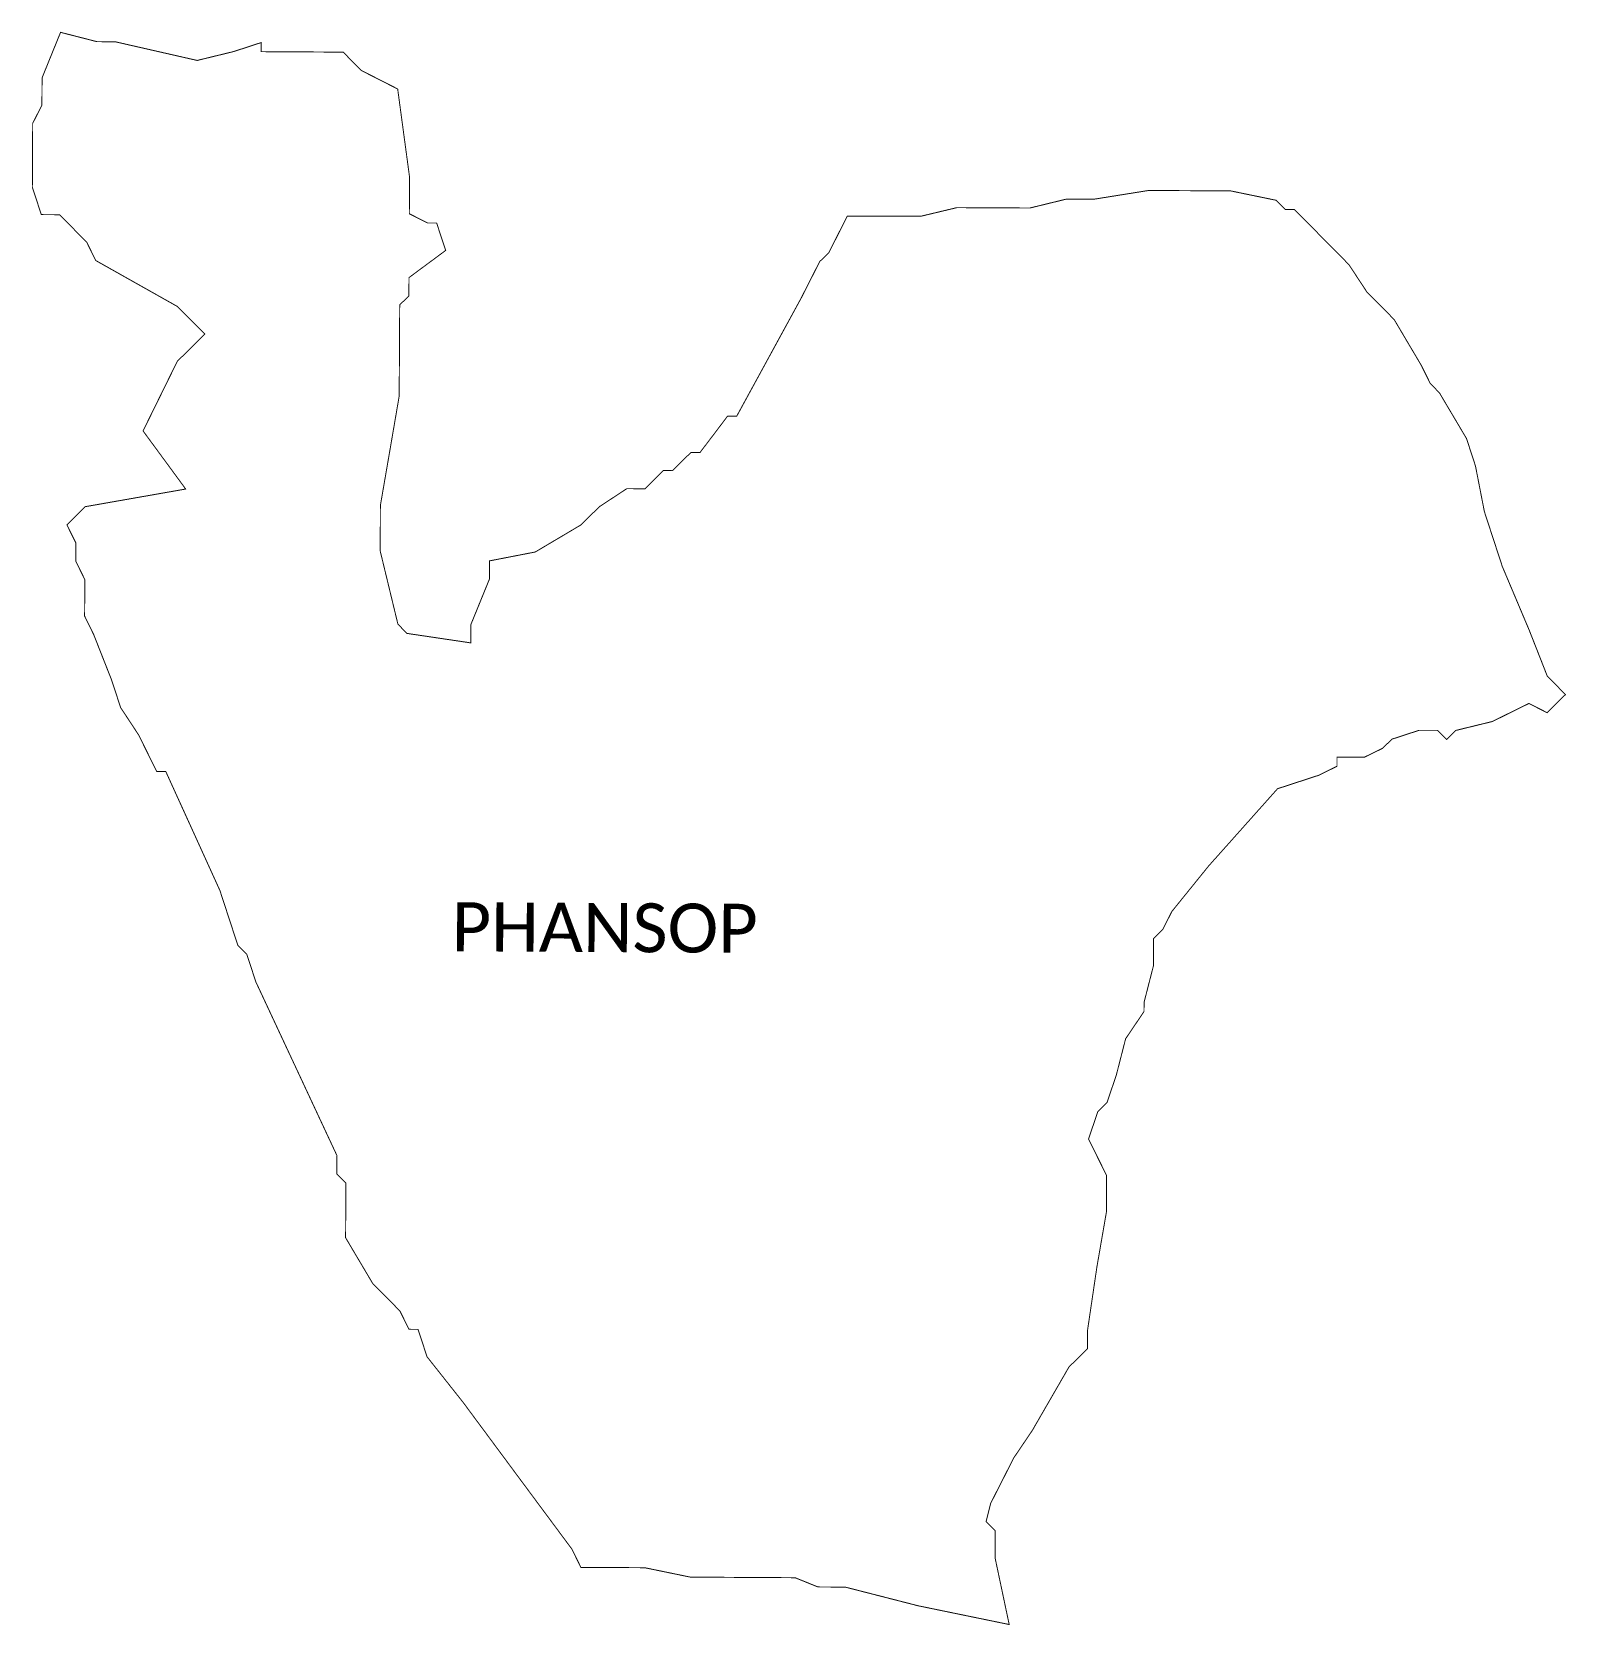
# Model space of a CAD drawing. Header units: metres. Extents: x 316875 to 322006, y 1872732 to 1878514.
# Drawn here: x 318753 to 322006, y 1873023 to 1876401 of the extents above; entities that cross this region are included whole.
import ezdxf

# ---------------------------------------------------------------- set-up
doc = ezdxf.new("R2010")
doc.units = ezdxf.units.M
doc.layers.add('VILLAGE NAME', color=250, linetype='Continuous')
doc.styles.get("Standard").update_dxf_attribs({"font": 'simplex.shx'})

msp = doc.modelspace()

# ---------------------------------------------------------------- texts
at = {"layer": 'VILLAGE NAME', "insert": (319643.5, 1874555.7), "char_height": 104.042, "attachment_point": 1, "rotation": 359.6762}
msp.add_mtext_dynamic_manual_height_columns('{\\fCalibri|b0|i0|c0|p34;PHANSOP}', width=1755.493, gutter_width=520.2, heights=[0], dxfattribs=at)

# ---------------------------------------------------------------- linework, layer by layer
at = {"color": 6, "const_width": 2, "flags": 128}
msp.add_lwpolyline([(318814.1, 1876399.9), (318891.3, 1876380.1), (318930, 1876379.9), (319103.8, 1876340.3), (319181.3, 1876359.2), (319239.4, 1876378.2), (319239.3, 1876358.9), (319413.3, 1876357.9), (319451.7, 1876319), (319528.8, 1876279.8), (319554, 1876092.7), (319553.5, 1876015.3), (319592.1, 1875995.7), (319611.4, 1875995.6), (319630.5, 1875937.5), (319552.8, 1875879.9), (319552.6, 1875841.2), (319533.1, 1875822), (319532, 1875628.6), (319512.1, 1875512.6), (319492.1, 1875396.7), (319491.8, 1875300), (319529.3, 1875145), (319548.6, 1875125.5), (319683.9, 1875105.4), (319683.9, 1875144.1), (319723.3, 1875240.6), (319723.5, 1875279.3), (319820.4, 1875298.1), (319917.4, 1875355.6), (319956.3, 1875394.1), (320014.5, 1875432.4), (320053.2, 1875432.2), (320092.1, 1875470.7), (320111.4, 1875470.6), (320150.4, 1875509.1), (320169.8, 1875509.1), (320228.1, 1875586), (320247.5, 1875586), (320384.3, 1875836.6), (320423.4, 1875913.7), (320442.9, 1875933), (320482, 1876010.2), (320638.9, 1876010.2), (320714.2, 1876028.2), (320869, 1876027.4), (320946.4, 1876046.3), (321004.4, 1876046), (321120.6, 1876064.6), (321294.7, 1876063.7), (321391.3, 1876043.8), (321410.5, 1876024.3), (321429.9, 1876024.3), (321545.3, 1875907.5), (321583.6, 1875849.3), (321641.3, 1875791), (321698.8, 1875693.9), (321718, 1875655.2), (321737.2, 1875635.7), (321794.7, 1875538.7), (321813.7, 1875480.5), (321832.6, 1875383.7), (321870.6, 1875267.4), (321927.9, 1875131.7), (321966, 1875034.8), (322004.5, 1874995.9), (321965.6, 1874957.4), (321927, 1874977), (321849.4, 1874938.7), (321772, 1874919.8), (321752.5, 1874900.6), (321733.3, 1874920), (321693.9, 1874920), (321636.4, 1874901.2), (321617, 1874882), (321578.2, 1874863), (321520.2, 1874863.3), (321520.1, 1874843.8), (321481.3, 1874824.7), (321394.1, 1874796.2), (321248.1, 1874632.5), (321170.2, 1874536.2), (321150.6, 1874497.7), (321131.2, 1874478.4), (321130.9, 1874420.4), (321111.1, 1874343.2), (321111, 1874323.8), (321072, 1874266), (321052.2, 1874188.7), (321032.5, 1874130.8), (321013.1, 1874111.6), (320993.4, 1874053.6), (321031.7, 1873976.1), (321031.3, 1873898.7), (321011.2, 1873782.7), (320991.2, 1873647.4), (320991.2, 1873608.8), (320952, 1873570.3), (320874, 1873435.3), (320834.9, 1873377.5), (320785.9, 1873281), (320776.2, 1873242.4), (320795.4, 1873223), (320795.4, 1873164.9), (320825.2, 1873024.2), (320632.2, 1873063.9), (320477.7, 1873103.5), (320419.7, 1873103.8), (320371.4, 1873123.4), (320149.1, 1873124.7), (320052.5, 1873144.6), (319917.2, 1873145.3), (319898.1, 1873184.1), (319782.9, 1873339.4), (319667.8, 1873494.8), (319591, 1873591.9), (319572, 1873650), (319552.7, 1873650.1), (319533.6, 1873688.9), (319475.9, 1873747.2), (319418.4, 1873844.2), (319419, 1873960.2), (319399.8, 1873979.6), (319400.1, 1874018.3), (319228.1, 1874386.7), (319209.1, 1874444.8), (319189.9, 1874464.3), (319151.9, 1874580.5), (319037.3, 1874832.5), (319018, 1874832.6), (318979.7, 1874910.1), (318941.4, 1874968.4), (318922.4, 1875026.5), (318884.2, 1875123.4), (318865.1, 1875162.2), (318865.6, 1875239.5), (318846.5, 1875278.3), (318846.7, 1875317), (318827.5, 1875355.7), (318866.5, 1875394.2), (319079.4, 1875431.6), (318989, 1875554.8), (319061.6, 1875702.4), (319119.9, 1875760.1), (319062.2, 1875818.4), (318888.7, 1875916.1), (318869.6, 1875954.9), (318812, 1876013.2), (318773.3, 1876013.4), (318754.3, 1876071.5), (318755, 1876206.9), (318774.6, 1876245.4), (318774.9, 1876303.4), (318814.1, 1876399.9)], dxfattribs=at)

msp.set_redraw_order([(e.dxf.handle, doc.entitydb.next_handle()) for e in msp.query("TEXT MTEXT ATTDEF DIMENSION ARC_DIMENSION")])  # texts and dimensions are drawn at this point

doc.saveas('drawing.dxf')
